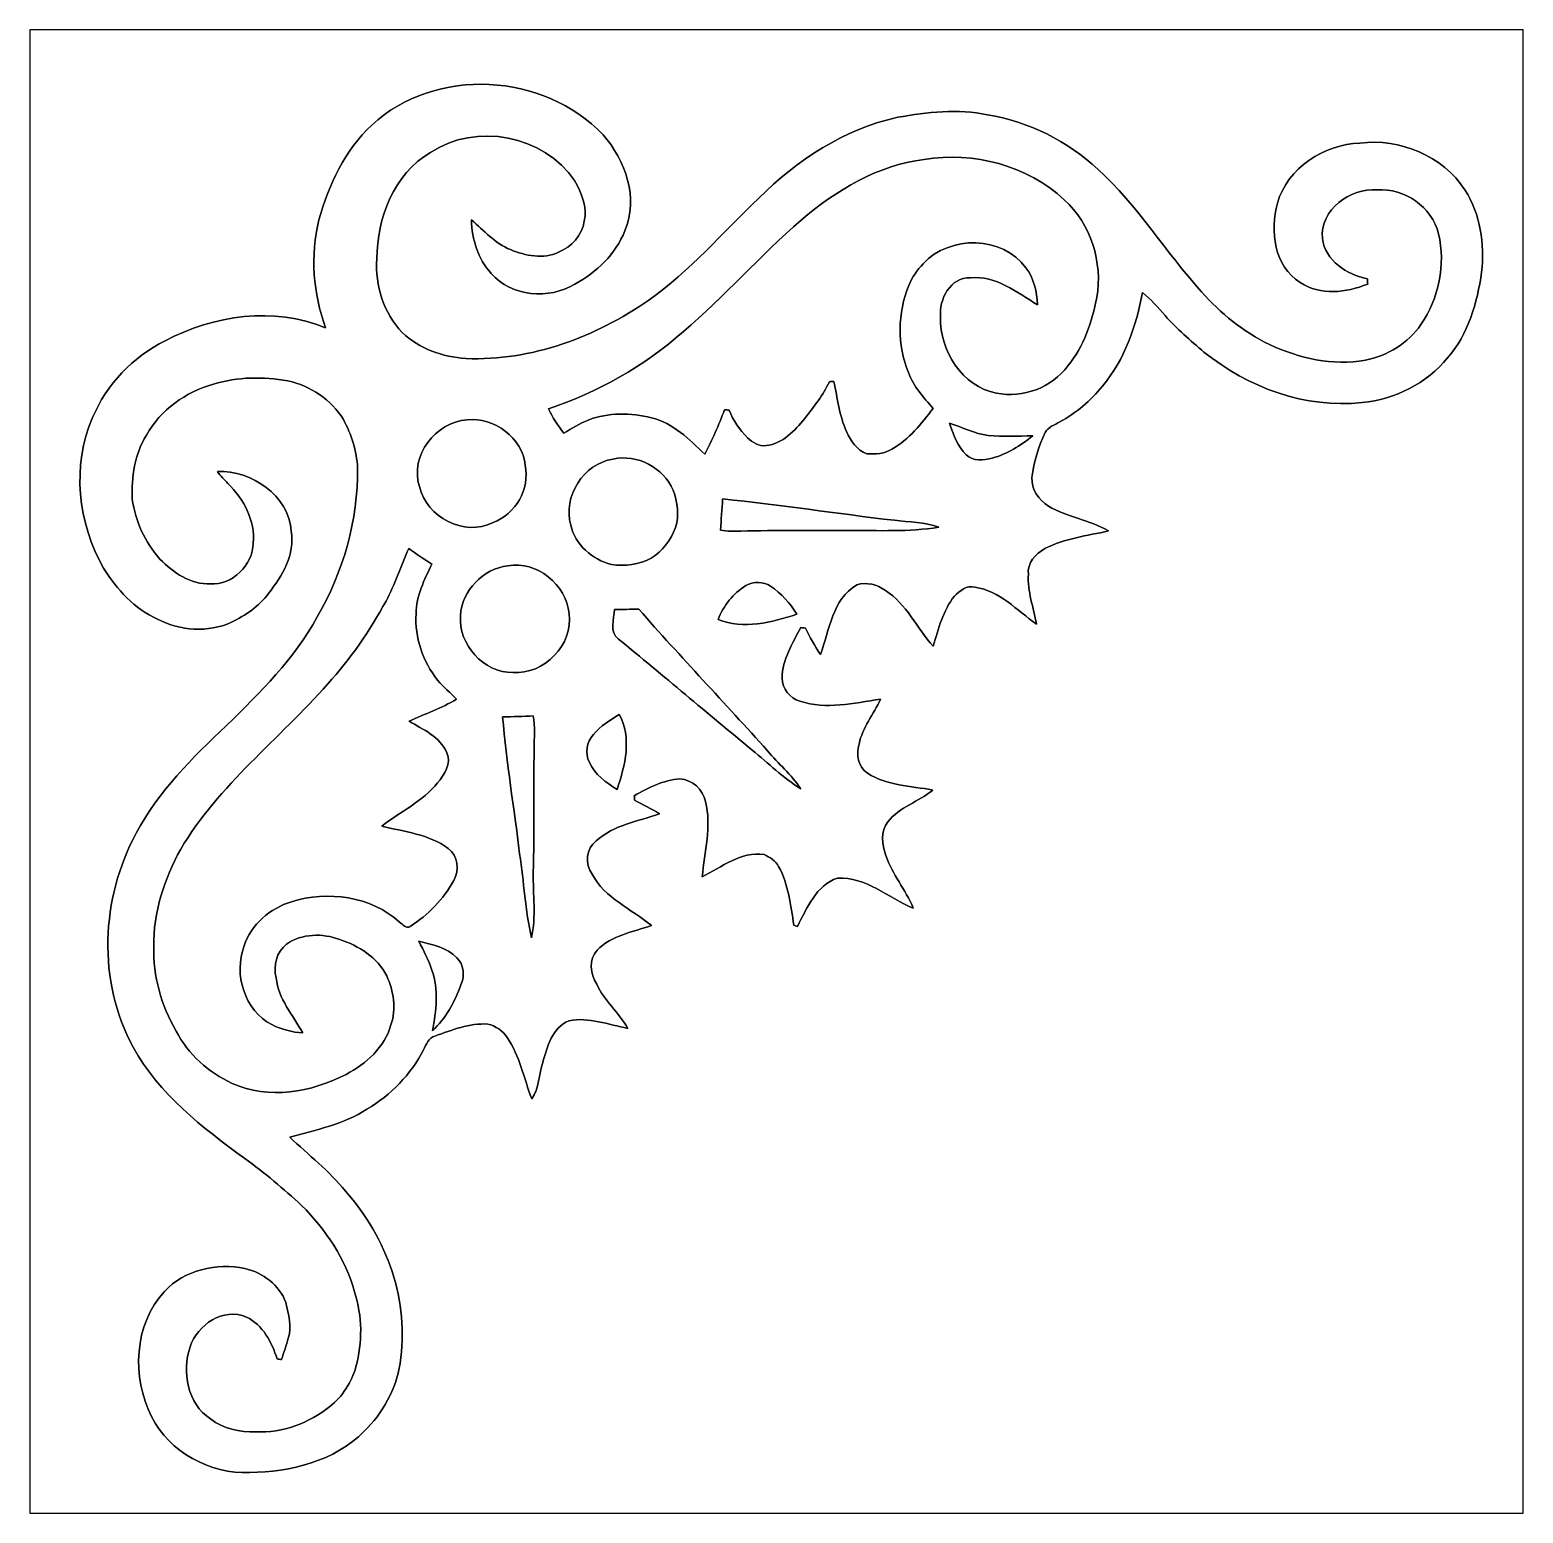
# Model space of a CAD drawing. Header units: centimetres. Extents: x -16.8 to 16.8, y -16.7 to 16.7.
import ezdxf

# ---------------------------------------------------------------- set-up
doc = ezdxf.new("R2010")
doc.units = ezdxf.units.CM
doc.header["$MEASUREMENT"] = 0
doc.layers.add('Layer 1', color=7, linetype='Continuous')

msp = doc.modelspace()

# ---------------------------------------------------------------- linework, layer by layer
at = {"layer": 'Layer 1', "color": 7}
for points, knots in [([(-16.77458, 16.66875), (-16.77458, 16.66875), (16.77458, 16.66875), (16.77458, 16.66875), (16.77458, 16.66875), (16.77458, 16.66875), (16.77458, -16.66875), (16.77458, -16.66875), (16.77458, -16.66875), (16.77458, -16.66875), (-16.77458, -16.66875), (-16.77458, -16.66875), (-16.77458, -16.66875), (-16.77458, -16.66875), (-16.77458, 16.66875), (-16.77458, 16.66875), (-16.77458, 16.66875), (-16.77458, 16.66875), (-16.77458, 16.66875), (-16.77458, 16.66875)], [0, 0, 0, 0, 0.16666667, 0.16666667, 0.16666667, 0.16666667, 0.33333333, 0.33333333, 0.33333333, 0.33333333, 0.5, 0.5, 0.5, 0.5, 0.66666667, 0.66666667, 0.66666667, 0.66666667, 1, 1, 1, 1]), ([(-9.09461, 14.52774), (-9.69892, 13.96047), (-10.06263, 13.18542), (-10.2803, 12.39661), (-10.2803, 12.39661), (-10.48173, 11.59722), (-10.40836, 10.74067), (-10.13072, 9.96844), (-10.13072, 9.96844), (-11.29206, 10.46057), (-12.64497, 10.25243), (-13.73823, 9.68057), (-13.73823, 9.68057), (-14.45754, 9.31545), (-15.05867, 8.70514), (-15.36418, 7.95443), (-15.36418, 7.95443), (-15.8429, 6.87211), (-15.69226, 5.58165), (-15.11723, 4.56741), (-15.11723, 4.56741), (-14.82055, 4.09328), (-14.42332, 3.65442), (-13.90403, 3.4223), (-13.90403, 3.4223), (-13.39391, 3.16442), (-12.77303, 3.11397), (-12.24527, 3.3528), (-12.24527, 3.3528), (-11.92848, 3.51014), (-11.62262, 3.7144), (-11.41236, 4.00403), (-11.41236, 4.00403), (-11.10227, 4.39561), (-10.8144, 4.87821), (-10.90083, 5.39962), (-10.90083, 5.39962), (-10.95446, 6.2036), (-11.79442, 6.7751), (-12.56136, 6.73982), (-12.56136, 6.73982), (-12.48904, 6.64669), (-12.41178, 6.55814), (-12.32747, 6.47559), (-12.32747, 6.47559), (-11.97116, 6.13022), (-11.71081, 5.63915), (-11.7542, 5.13151), (-11.7542, 5.13151), (-11.77043, 4.63832), (-12.21705, 4.18994), (-12.71799, 4.21464), (-12.71799, 4.21464), (-13.16778, 4.19982), (-13.55019, 4.47075), (-13.85111, 4.77555), (-13.85111, 4.77555), (-14.18872, 5.14738), (-14.40674, 5.62504), (-14.47271, 6.12246), (-14.47271, 6.12246), (-14.48999, 6.61494), (-14.42156, 7.13422), (-14.15733, 7.56003), (-14.15733, 7.56003), (-13.84018, 8.12729), (-13.27221, 8.53334), (-12.65061, 8.70373), (-12.65061, 8.70373), (-12.11227, 8.87836), (-11.52984, 8.87201), (-10.97668, 8.78134), (-10.97668, 8.78134), (-10.47186, 8.66493), (-9.99808, 8.35942), (-9.73067, 7.90892), (-9.73067, 7.90892), (-9.54476, 7.57626), (-9.43539, 7.20231), (-9.41176, 6.82166), (-9.41176, 6.82166), (-9.40223, 5.65044), (-9.72855, 4.48416), (-10.3191, 3.47416), (-10.3191, 3.47416), (-10.82569, 2.53118), (-11.60357, 1.778), (-12.35639, 1.03188), (-12.35639, 1.03188), (-13.12721, 0.31538), (-13.88075, -0.4512), (-14.38416, -1.38536), (-14.38416, -1.38536), (-15.18003, -2.84939), (-15.26328, -4.72052), (-14.45225, -6.19513), (-14.45225, -6.19513), (-13.87793, -7.25311), (-12.89579, -7.99924), (-11.94611, -8.69985), (-11.94611, -8.69985), (-11.49456, -9.01771), (-11.07793, -9.38177), (-10.66871, -9.75148), (-10.66871, -9.75148), (-10.13213, -10.29794), (-9.67811, -10.94952), (-9.47984, -11.69811), (-9.47984, -11.69811), (-9.30487, -12.24104), (-9.29922, -12.83123), (-9.44739, -13.38121), (-9.44739, -13.38121), (-9.55252, -13.72517), (-9.74549, -14.05149), (-10.03512, -14.27127), (-10.03512, -14.27127), (-10.49867, -14.64522), (-11.09521, -14.87135), (-11.69529, -14.84171), (-11.69529, -14.84171), (-12.0523, -14.84524), (-12.4333, -14.78351), (-12.71693, -14.55102), (-12.71693, -14.55102), (-13.23658, -14.21518), (-13.35793, -13.4874), (-13.17625, -12.93107), (-13.17625, -12.93107), (-13.01044, -12.43083), (-12.42589, -12.04101), (-11.90766, -12.26256), (-11.90766, -12.26256), (-11.53901, -12.43365), (-11.34075, -12.83229), (-11.22045, -13.20341), (-11.22045, -13.20341), (-11.19576, -13.20659), (-11.14707, -13.21294), (-11.12238, -13.21611), (-11.12238, -13.21611), (-11.06593, -13.05842), (-11.00914, -12.90002), (-10.96821, -12.73845), (-10.96821, -12.73845), (-10.87861, -12.47457), (-10.96398, -12.19729), (-11.02289, -11.938), (-11.02289, -11.938), (-11.16577, -11.54007), (-11.53936, -11.26419), (-11.94188, -11.1693), (-11.94188, -11.1693), (-12.579, -11.04371), (-13.29725, -11.19576), (-13.74916, -11.68612), (-13.74916, -11.68612), (-14.44131, -12.43118), (-14.48611, -13.61687), (-14.04303, -14.4974), (-14.04303, -14.4974), (-13.63451, -15.30209), (-12.72928, -15.79245), (-11.83569, -15.75611), (-11.83569, -15.75611), (-10.91988, -15.74024), (-9.92717, -15.50458), (-9.26606, -14.82866), (-9.26606, -14.82866), (-8.84343, -14.42226), (-8.54886, -13.88533), (-8.45855, -13.30466), (-8.45855, -13.30466), (-8.23807, -11.91366), (-8.74959, -10.47115), (-9.68234, -9.43539), (-9.68234, -9.43539), (-10.04641, -8.97467), (-10.51666, -8.62118), (-10.93541, -8.21478), (-10.93541, -8.21478), (-10.34062, -8.0585), (-9.72714, -7.9248), (-9.20115, -7.59107), (-9.20115, -7.59107), (-8.66916, -7.26828), (-8.20984, -6.81284), (-7.9308, -6.25263), (-7.9308, -6.25263), (-7.86836, -6.13551), (-7.81473, -5.98805), (-7.67362, -5.94713), (-7.67362, -5.94713), (-7.28909, -5.81272), (-6.90033, -5.64691), (-6.4837, -5.67866), (-6.4837, -5.67866), (-6.3052, -5.71429), (-6.15209, -5.83071), (-6.05014, -5.97958), (-6.05014, -5.97958), (-5.76933, -6.39516), (-5.67408, -6.89539), (-5.49945, -7.35789), (-5.49945, -7.35789), (-5.32236, -7.12188), (-5.34423, -6.8072), (-5.25074, -6.53732), (-5.25074, -6.53732), (-5.14703, -6.19196), (-5.04155, -5.74887), (-4.66266, -5.60352), (-4.66266, -5.60352), (-4.21569, -5.50968), (-3.77825, -5.69313), (-3.34363, -5.77286), (-3.34363, -5.77286), (-3.53448, -5.41408), (-3.87279, -5.15655), (-4.03895, -4.78049), (-4.03895, -4.78049), (-4.17795, -4.55224), (-4.22945, -4.2224), (-4.02696, -4.01496), (-4.02696, -4.01496), (-3.70911, -3.67489), (-3.22651, -3.61562), (-2.81093, -3.45969), (-2.81093, -3.45969), (-3.26073, -3.08363), (-3.85727, -2.85362), (-4.14055, -2.30752), (-4.14055, -2.30752), (-4.30742, -2.08315), (-4.27955, -1.73002), (-4.04954, -1.55963), (-4.04954, -1.55963), (-3.65689, -1.19909), (-3.11291, -1.12607), (-2.62996, -0.95179), (-2.62996, -0.95179), (-2.80741, -0.83397), (-3.00284, -0.74613), (-3.19052, -0.64699), (-3.19052, -0.64699), (-3.19158, -0.62124), (-3.1937, -0.56938), (-3.19476, -0.54363), (-3.19476, -0.54363), (-2.87584, -0.36618), (-2.54035, -0.19191), (-2.16888, -0.16722), (-2.16888, -0.16722), (-1.88807, -0.17956), (-1.65276, -0.40781), (-1.5935, -0.67663), (-1.5935, -0.67663), (-1.45909, -1.23437), (-1.61219, -1.80763), (-1.67005, -2.36643), (-1.67005, -2.36643), (-1.22484, -2.15441), (-0.80574, -1.7847), (-0.27834, -1.86478), (-0.27834, -1.86478), (-0.15205, -1.92511), (-0.0194, -2.00766), (0.04692, -2.13713), (0.04692, -2.13713), (0.2734, -2.53753), (0.31679, -3.00884), (0.39194, -3.4544), (0.39194, -3.4544), (0.41099, -3.46075), (0.44944, -3.4738), (0.46849, -3.48015), (0.46849, -3.48015), (0.68474, -3.07481), (0.89218, -2.54988), (1.37089, -2.39713), (1.37089, -2.39713), (2.01119, -2.36008), (2.50966, -2.83986), (3.06987, -3.06881), (3.06987, -3.06881), (2.90689, -2.65395), (2.59151, -2.31387), (2.45921, -1.88454), (2.45921, -1.88454), (2.37067, -1.64712), (2.32939, -1.33844), (2.50331, -1.12889), (2.50331, -1.12889), (2.76719, -0.79939), (3.19158, -0.67769), (3.51084, -0.41663), (3.51084, -0.41663), (3.01625, -0.32526), (2.47756, -0.32032), (2.04188, -0.03669), (2.04188, -0.03669), (1.8355, 0.10372), (1.7847, 0.39053), (1.85561, 0.61666), (1.85561, 0.61666), (1.92758, 0.98954), (2.18369, 1.28411), (2.33362, 1.62419), (2.33362, 1.62419), (1.73708, 1.53917), (1.11442, 1.3843), (0.52176, 1.58044), (0.52176, 1.58044), (0.29986, 1.65418), (0.127, 1.86161), (0.12453, 2.09868), (0.12453, 2.09868), (0.12665, 2.51601), (0.36019, 2.87514), (0.54328, 3.23427), (0.54328, 3.23427), (0.56974, 3.2318), (0.62265, 3.22651), (0.64911, 3.22404), (0.64911, 3.22404), (0.75283, 3.02225), (0.85796, 2.82011), (0.98637, 2.63278), (0.98637, 2.63278), (1.19592, 3.17641), (1.24601, 3.86821), (1.80375, 4.19382), (1.80375, 4.19382), (2.02001, 4.26473), (2.26766, 4.20441), (2.44757, 4.06859), (2.44757, 4.06859), (2.92629, 3.76661), (3.14678, 3.21804), (3.52319, 2.81587), (3.52319, 2.81587), (3.63608, 3.20675), (3.74227, 3.61491), (3.99591, 3.94194), (3.99591, 3.94194), (4.12221, 4.05236), (4.26826, 4.20017), (4.4577, 4.14091), (4.4577, 4.14091), (5.01685, 4.06259), (5.39997, 3.61703), (5.84341, 3.31435), (5.84341, 3.31435), (5.77532, 3.68476), (5.63527, 4.0453), (5.65856, 4.42842), (5.65856, 4.42842), (5.62539, 4.68524), (5.82577, 4.89021), (6.02968, 5.00944), (6.02968, 5.00944), (6.47382, 5.23981), (6.97759, 5.29555), (7.45878, 5.40738), (7.45878, 5.40738), (7.03792, 5.6582), (6.52674, 5.709), (6.1087, 5.96653), (6.1087, 5.96653), (5.89315, 6.10729), (5.71994, 6.33977), (5.73934, 6.60929), (5.73934, 6.60929), (5.78626, 6.95748), (5.87622, 7.30285), (6.03709, 7.61647), (6.03709, 7.61647), (6.10094, 7.74382), (6.25157, 7.78581), (6.36235, 7.85954), (6.36235, 7.85954), (6.737, 8.05251), (7.05732, 8.33402), (7.32049, 8.66069), (7.32049, 8.66069), (7.82637, 9.25442), (8.07967, 10.01289), (8.22501, 10.76784), (8.22501, 10.76784), (8.41234, 10.61367), (8.56968, 10.42776), (8.73019, 10.24678), (8.73019, 10.24678), (8.99477, 9.94657), (9.29993, 9.68622), (9.60367, 9.42728), (9.60367, 9.42728), (10.59321, 8.63212), (11.8812, 8.14917), (13.16037, 8.29345), (13.16037, 8.29345), (13.8938, 8.36895), (14.61311, 8.7182), (15.07807, 9.29816), (15.07807, 9.29816), (15.54162, 9.83051), (15.74377, 10.5343), (15.84254, 11.21974), (15.84254, 11.21974), (15.90816, 11.85227), (15.8182, 12.52714), (15.46754, 13.06971), (15.46754, 13.06971), (14.9733, 13.843), (14.00457, 14.23282), (13.10605, 14.12381), (13.10605, 14.12381), (12.29783, 14.09241), (11.48503, 13.57136), (11.25291, 12.77408), (11.25291, 12.77408), (11.09204, 12.15778), (11.17212, 11.35168), (11.7662, 10.98938), (11.7662, 10.98938), (12.22022, 10.68846), (12.80019, 10.75902), (13.28173, 10.95481), (13.28173, 10.95481), (13.27961, 10.99397), (13.27785, 11.03313), (13.27644, 11.07228), (13.27644, 11.07228), (12.81853, 11.17283), (12.32852, 11.47374), (12.26397, 11.97963), (12.26397, 11.97963), (12.21458, 12.62874), (12.88627, 13.12227), (13.4941, 13.07183), (13.4941, 13.07183), (14.11605, 13.12016), (14.71648, 12.68695), (14.87629, 12.08722), (14.87629, 12.08722), (15.03609, 11.39225), (14.88158, 10.62955), (14.47624, 10.04358), (14.47624, 10.04358), (14.18907, 9.62519), (13.72764, 9.33909), (13.23058, 9.24772), (13.23058, 9.24772), (12.49751, 9.10766), (11.7415, 9.28864), (11.07405, 9.59485), (11.07405, 9.59485), (10.49232, 9.88272), (9.97514, 10.29511), (9.54934, 10.78406), (9.54934, 10.78406), (8.73866, 11.67236), (8.11706, 12.72399), (7.22066, 13.53538), (7.22066, 13.53538), (6.53979, 14.17779), (5.66102, 14.60006), (4.74063, 14.76022), (4.74063, 14.76022), (4.07494, 14.90698), (3.38596, 14.81667), (2.72239, 14.70307), (2.72239, 14.70307), (1.51906, 14.44731), (0.46955, 13.73646), (-0.40005, 12.88838), (-0.40005, 12.88838), (-1.20474, 12.10592), (-1.94839, 11.24867), (-2.86808, 10.59498), (-2.86808, 10.59498), (-4.06753, 9.76912), (-5.50721, 9.21914), (-6.97865, 9.28194), (-6.97865, 9.28194), (-7.49935, 9.31827), (-8.02852, 9.49572), (-8.40775, 9.86649), (-8.40775, 9.86649), (-8.82579, 10.30146), (-9.02264, 10.92094), (-8.97819, 11.5189), (-8.97819, 11.5189), (-8.97502, 12.43718), (-8.59896, 13.42743), (-7.77558, 13.91109), (-7.77558, 13.91109), (-6.75781, 14.59406), (-5.21794, 14.30514), (-4.53496, 13.28173), (-4.53496, 13.28173), (-4.38115, 13.00797), (-4.24109, 12.68765), (-4.32294, 12.36839), (-4.32294, 12.36839), (-4.36245, 12.04913), (-4.60446, 11.78631), (-4.89656, 11.67306), (-4.89656, 11.67306), (-5.23734, 11.50761), (-5.64303, 11.59157), (-5.97994, 11.72951), (-5.97994, 11.72951), (-6.32883, 11.87132), (-6.5726, 12.16025), (-6.85341, 12.3952), (-6.85341, 12.3952), (-6.84601, 11.96199), (-6.70807, 11.51643), (-6.40715, 11.19646), (-6.40715, 11.19646), (-5.95665, 10.67259), (-5.10716, 10.59921), (-4.53425, 10.95446), (-4.53425, 10.95446), (-4.04072, 11.21622), (-3.61209, 11.6265), (-3.40713, 12.15461), (-3.40713, 12.15461), (-3.09033, 12.88838), (-3.39196, 13.73822), (-3.89678, 14.30655), (-3.89678, 14.30655), (-5.213, 15.71554), (-7.67151, 15.84854), (-9.09461, 14.52774)], [0, 0, 0, 0, 0.00740741, 0.00740741, 0.00740741, 0.00740741, 0.01481481, 0.01481481, 0.01481481, 0.01481481, 0.02222222, 0.02222222, 0.02222222, 0.02222222, 0.02962963, 0.02962963, 0.02962963, 0.02962963, 0.03703704, 0.03703704, 0.03703704, 0.03703704, 0.04444444, 0.04444444, 0.04444444, 0.04444444, 0.05185185, 0.05185185, 0.05185185, 0.05185185, 0.05925926, 0.05925926, 0.05925926, 0.05925926, 0.06666667, 0.06666667, 0.06666667, 0.06666667, 0.07407407, 0.07407407, 0.07407407, 0.07407407, 0.08148148, 0.08148148, 0.08148148, 0.08148148, 0.08888889, 0.08888889, 0.08888889, 0.08888889, 0.0962963, 0.0962963, 0.0962963, 0.0962963, 0.1037037, 0.1037037, 0.1037037, 0.1037037, 0.11111111, 0.11111111, 0.11111111, 0.11111111, 0.11851852, 0.11851852, 0.11851852, 0.11851852, 0.12592593, 0.12592593, 0.12592593, 0.12592593, 0.13333333, 0.13333333, 0.13333333, 0.13333333, 0.14074074, 0.14074074, 0.14074074, 0.14074074, 0.14814815, 0.14814815, 0.14814815, 0.14814815, 0.15555556, 0.15555556, 0.15555556, 0.15555556, 0.16296296, 0.16296296, 0.16296296, 0.16296296, 0.17037037, 0.17037037, 0.17037037, 0.17037037, 0.17777778, 0.17777778, 0.17777778, 0.17777778, 0.18518519, 0.18518519, 0.18518519, 0.18518519, 0.19259259, 0.19259259, 0.19259259, 0.19259259, 0.2, 0.2, 0.2, 0.2, 0.20740741, 0.20740741, 0.20740741, 0.20740741, 0.21481481, 0.21481481, 0.21481481, 0.21481481, 0.22222222, 0.22222222, 0.22222222, 0.22222222, 0.22962963, 0.22962963, 0.22962963, 0.22962963, 0.23703704, 0.23703704, 0.23703704, 0.23703704, 0.24444444, 0.24444444, 0.24444444, 0.24444444, 0.25185185, 0.25185185, 0.25185185, 0.25185185, 0.25925926, 0.25925926, 0.25925926, 0.25925926, 0.26666667, 0.26666667, 0.26666667, 0.26666667, 0.27407407, 0.27407407, 0.27407407, 0.27407407, 0.28148148, 0.28148148, 0.28148148, 0.28148148, 0.28888889, 0.28888889, 0.28888889, 0.28888889, 0.2962963, 0.2962963, 0.2962963, 0.2962963, 0.3037037, 0.3037037, 0.3037037, 0.3037037, 0.31111111, 0.31111111, 0.31111111, 0.31111111, 0.31851852, 0.31851852, 0.31851852, 0.31851852, 0.32592593, 0.32592593, 0.32592593, 0.32592593, 0.33333333, 0.33333333, 0.33333333, 0.33333333, 0.34074074, 0.34074074, 0.34074074, 0.34074074, 0.34814815, 0.34814815, 0.34814815, 0.34814815, 0.35555556, 0.35555556, 0.35555556, 0.35555556, 0.36296296, 0.36296296, 0.36296296, 0.36296296, 0.37037037, 0.37037037, 0.37037037, 0.37037037, 0.37777778, 0.37777778, 0.37777778, 0.37777778, 0.38518519, 0.38518519, 0.38518519, 0.38518519, 0.39259259, 0.39259259, 0.39259259, 0.39259259, 0.4, 0.4, 0.4, 0.4, 0.40740741, 0.40740741, 0.40740741, 0.40740741, 0.41481481, 0.41481481, 0.41481481, 0.41481481, 0.42222222, 0.42222222, 0.42222222, 0.42222222, 0.42962963, 0.42962963, 0.42962963, 0.42962963, 0.43703704, 0.43703704, 0.43703704, 0.43703704, 0.44444444, 0.44444444, 0.44444444, 0.44444444, 0.45185185, 0.45185185, 0.45185185, 0.45185185, 0.45925926, 0.45925926, 0.45925926, 0.45925926, 0.46666667, 0.46666667, 0.46666667, 0.46666667, 0.47407407, 0.47407407, 0.47407407, 0.47407407, 0.48148148, 0.48148148, 0.48148148, 0.48148148, 0.48888889, 0.48888889, 0.48888889, 0.48888889, 0.4962963, 0.4962963, 0.4962963, 0.4962963, 0.5037037, 0.5037037, 0.5037037, 0.5037037, 0.51111111, 0.51111111, 0.51111111, 0.51111111, 0.51851852, 0.51851852, 0.51851852, 0.51851852, 0.52592593, 0.52592593, 0.52592593, 0.52592593, 0.53333333, 0.53333333, 0.53333333, 0.53333333, 0.54074074, 0.54074074, 0.54074074, 0.54074074, 0.54814815, 0.54814815, 0.54814815, 0.54814815, 0.55555556, 0.55555556, 0.55555556, 0.55555556, 0.56296296, 0.56296296, 0.56296296, 0.56296296, 0.57037037, 0.57037037, 0.57037037, 0.57037037, 0.57777778, 0.57777778, 0.57777778, 0.57777778, 0.58518519, 0.58518519, 0.58518519, 0.58518519, 0.59259259, 0.59259259, 0.59259259, 0.59259259, 0.6, 0.6, 0.6, 0.6, 0.60740741, 0.60740741, 0.60740741, 0.60740741, 0.61481481, 0.61481481, 0.61481481, 0.61481481, 0.62222222, 0.62222222, 0.62222222, 0.62222222, 0.62962963, 0.62962963, 0.62962963, 0.62962963, 0.63703704, 0.63703704, 0.63703704, 0.63703704, 0.64444444, 0.64444444, 0.64444444, 0.64444444, 0.65185185, 0.65185185, 0.65185185, 0.65185185, 0.65925926, 0.65925926, 0.65925926, 0.65925926, 0.66666667, 0.66666667, 0.66666667, 0.66666667, 0.67407407, 0.67407407, 0.67407407, 0.67407407, 0.68148148, 0.68148148, 0.68148148, 0.68148148, 0.68888889, 0.68888889, 0.68888889, 0.68888889, 0.6962963, 0.6962963, 0.6962963, 0.6962963, 0.7037037, 0.7037037, 0.7037037, 0.7037037, 0.71111111, 0.71111111, 0.71111111, 0.71111111, 0.71851852, 0.71851852, 0.71851852, 0.71851852, 0.72592593, 0.72592593, 0.72592593, 0.72592593, 0.73333333, 0.73333333, 0.73333333, 0.73333333, 0.74074074, 0.74074074, 0.74074074, 0.74074074, 0.74814815, 0.74814815, 0.74814815, 0.74814815, 0.75555556, 0.75555556, 0.75555556, 0.75555556, 0.76296296, 0.76296296, 0.76296296, 0.76296296, 0.77037037, 0.77037037, 0.77037037, 0.77037037, 0.77777778, 0.77777778, 0.77777778, 0.77777778, 0.78518519, 0.78518519, 0.78518519, 0.78518519, 0.79259259, 0.79259259, 0.79259259, 0.79259259, 0.8, 0.8, 0.8, 0.8, 0.80740741, 0.80740741, 0.80740741, 0.80740741, 0.81481481, 0.81481481, 0.81481481, 0.81481481, 0.82222222, 0.82222222, 0.82222222, 0.82222222, 0.82962963, 0.82962963, 0.82962963, 0.82962963, 0.83703704, 0.83703704, 0.83703704, 0.83703704, 0.84444444, 0.84444444, 0.84444444, 0.84444444, 0.85185185, 0.85185185, 0.85185185, 0.85185185, 0.85925926, 0.85925926, 0.85925926, 0.85925926, 0.86666667, 0.86666667, 0.86666667, 0.86666667, 0.87407407, 0.87407407, 0.87407407, 0.87407407, 0.88148148, 0.88148148, 0.88148148, 0.88148148, 0.88888889, 0.88888889, 0.88888889, 0.88888889, 0.8962963, 0.8962963, 0.8962963, 0.8962963, 0.9037037, 0.9037037, 0.9037037, 0.9037037, 0.91111111, 0.91111111, 0.91111111, 0.91111111, 0.91851852, 0.91851852, 0.91851852, 0.91851852, 0.92592593, 0.92592593, 0.92592593, 0.92592593, 0.93333333, 0.93333333, 0.93333333, 0.93333333, 0.94074074, 0.94074074, 0.94074074, 0.94074074, 0.94814815, 0.94814815, 0.94814815, 0.94814815, 0.95555556, 0.95555556, 0.95555556, 0.95555556, 0.96296296, 0.96296296, 0.96296296, 0.96296296, 0.97037037, 0.97037037, 0.97037037, 0.97037037, 0.97777778, 0.97777778, 0.97777778, 0.97777778, 0.98518519, 0.98518519, 0.98518519, 0.98518519, 1, 1, 1, 1]), ([(3.31435, 13.75622), (4.4263, 13.93684), (5.63386, 13.62428), (6.46606, 12.85099), (6.46606, 12.85099), (7.06508, 12.30595), (7.32861, 11.44799), (7.19949, 10.65565), (7.19949, 10.65565), (7.0866, 10.10955), (6.90633, 9.55393), (6.54509, 9.11825), (6.54509, 9.11825), (6.18596, 8.62401), (5.53755, 8.38517), (4.94065, 8.50265), (4.94065, 8.50265), (4.17019, 8.65187), (3.66854, 9.45868), (3.68547, 10.21292), (3.68547, 10.21292), (3.64702, 10.6105), (3.90596, 11.11673), (4.35575, 11.09839), (4.35575, 11.09839), (4.93113, 11.14848), (5.40173, 10.77136), (5.86352, 10.49091), (5.86352, 10.49091), (5.85152, 10.7823), (5.78344, 11.08287), (5.60317, 11.31782), (5.60317, 11.31782), (5.08529, 12.04877), (3.8862, 12.05865), (3.29777, 11.41307), (3.29777, 11.41307), (3.16054, 11.2716), (3.04729, 11.10827), (2.97215, 10.92588), (2.97215, 10.92588), (2.71851, 10.3064), (2.70969, 9.58603), (2.9651, 8.96514), (2.9651, 8.96514), (3.08046, 8.6554), (3.30271, 8.40317), (3.52072, 8.16081), (3.52072, 8.16081), (3.25226, 7.82144), (2.98132, 7.46054), (2.59362, 7.24782), (2.59362, 7.24782), (2.42888, 7.13705), (2.21932, 7.13317), (2.02918, 7.1434), (2.02918, 7.1434), (1.80269, 7.21995), (1.67005, 7.4355), (1.57057, 7.63905), (1.57057, 7.63905), (1.41323, 7.99677), (1.37125, 8.38906), (1.28658, 8.76688), (1.28658, 8.76688), (1.26294, 8.76512), (1.21497, 8.76194), (1.19098, 8.76053), (1.19098, 8.76053), (1.04563, 8.46102), (0.8382, 8.19714), (0.63641, 7.93432), (0.63641, 7.93432), (0.41346, 7.65704), (0.13829, 7.3727), (-0.23319, 7.32367), (-0.23319, 7.32367), (-0.39053, 7.30673), (-0.5394, 7.39387), (-0.64911, 7.49935), (-0.64911, 7.49935), (-0.82762, 7.67609), (-0.97226, 7.88811), (-1.06327, 8.12271), (-1.06327, 8.12271), (-1.0989, 8.12482), (-1.13418, 8.12659), (-1.16911, 8.12871), (-1.16911, 8.12871), (-1.29328, 7.78545), (-1.4478, 7.45455), (-1.61255, 7.12964), (-1.61255, 7.12964), (-1.9558, 7.47183), (-2.32586, 7.82567), (-2.80846, 7.95055), (-2.80846, 7.95055), (-3.27272, 8.05815), (-3.77896, 8.07508), (-4.2291, 7.8994), (-4.2291, 7.8994), (-4.42454, 7.82355), (-4.60058, 7.70784), (-4.78084, 7.60307), (-4.78084, 7.60307), (-4.9022, 7.77981), (-5.03273, 7.95267), (-5.12022, 8.14952), (-5.12022, 8.14952), (-4.01073, 8.52558), (-2.96863, 9.10802), (-2.09303, 9.88942), (-2.09303, 9.88942), (-1.16628, 10.67647), (-0.36336, 11.59545), (0.55386, 12.39308), (0.55386, 12.39308), (1.34161, 13.06089), (2.27154, 13.62745), (3.31435, 13.75622)], [0, 0, 0, 0, 0.03225806, 0.03225806, 0.03225806, 0.03225806, 0.06451613, 0.06451613, 0.06451613, 0.06451613, 0.09677419, 0.09677419, 0.09677419, 0.09677419, 0.12903226, 0.12903226, 0.12903226, 0.12903226, 0.16129032, 0.16129032, 0.16129032, 0.16129032, 0.19354839, 0.19354839, 0.19354839, 0.19354839, 0.22580645, 0.22580645, 0.22580645, 0.22580645, 0.25806452, 0.25806452, 0.25806452, 0.25806452, 0.29032258, 0.29032258, 0.29032258, 0.29032258, 0.32258065, 0.32258065, 0.32258065, 0.32258065, 0.35483871, 0.35483871, 0.35483871, 0.35483871, 0.38709677, 0.38709677, 0.38709677, 0.38709677, 0.41935484, 0.41935484, 0.41935484, 0.41935484, 0.4516129, 0.4516129, 0.4516129, 0.4516129, 0.48387097, 0.48387097, 0.48387097, 0.48387097, 0.51612903, 0.51612903, 0.51612903, 0.51612903, 0.5483871, 0.5483871, 0.5483871, 0.5483871, 0.58064516, 0.58064516, 0.58064516, 0.58064516, 0.61290323, 0.61290323, 0.61290323, 0.61290323, 0.64516129, 0.64516129, 0.64516129, 0.64516129, 0.67741935, 0.67741935, 0.67741935, 0.67741935, 0.70967742, 0.70967742, 0.70967742, 0.70967742, 0.74193548, 0.74193548, 0.74193548, 0.74193548, 0.77419355, 0.77419355, 0.77419355, 0.77419355, 0.80645161, 0.80645161, 0.80645161, 0.80645161, 0.83870968, 0.83870968, 0.83870968, 0.83870968, 0.87096774, 0.87096774, 0.87096774, 0.87096774, 0.90322581, 0.90322581, 0.90322581, 0.90322581, 0.93548387, 0.93548387, 0.93548387, 0.93548387, 1, 1, 1, 1]), ([(-6.95184, 7.90399), (-6.34506, 7.97242), (-5.70936, 7.50006), (-5.64339, 6.88234), (-5.64339, 6.88234), (-5.53896, 6.34753), (-5.86317, 5.78556), (-6.36905, 5.59435), (-6.36905, 5.59435), (-7.01957, 5.27121), (-7.86024, 5.71359), (-8.02323, 6.40327), (-8.02323, 6.40327), (-8.24124, 7.10741), (-7.65951, 7.84542), (-6.95184, 7.90399)], [0, 0, 0, 0, 0.2, 0.2, 0.2, 0.2, 0.4, 0.4, 0.4, 0.4, 0.6, 0.6, 0.6, 0.6, 1, 1, 1, 1]), ([(3.88514, 7.8299), (4.17724, 7.73959), (4.45206, 7.59001), (4.75897, 7.55121), (4.75897, 7.55121), (5.08988, 7.52052), (5.42361, 7.53816), (5.75557, 7.54415), (5.75557, 7.54415), (5.48393, 7.33072), (5.18724, 7.13176), (4.84822, 7.04568), (4.84822, 7.04568), (4.65737, 6.98006), (4.41819, 6.97512), (4.26226, 7.12082), (4.26226, 7.12082), (4.058, 7.30462), (3.97933, 7.58049), (3.88514, 7.8299)], [0, 0, 0, 0, 0.16666667, 0.16666667, 0.16666667, 0.16666667, 0.33333333, 0.33333333, 0.33333333, 0.33333333, 0.5, 0.5, 0.5, 0.5, 0.66666667, 0.66666667, 0.66666667, 0.66666667, 1, 1, 1, 1]), ([(-3.67277, 7.02169), (-3.12808, 7.13952), (-2.53929, 6.83189), (-2.32163, 6.32213), (-2.32163, 6.32213), (-2.21933, 6.05649), (-2.18581, 5.75733), (-2.26766, 5.48111), (-2.26766, 5.48111), (-2.37278, 5.20382), (-2.56117, 4.94806), (-2.81693, 4.79319), (-2.81693, 4.79319), (-3.08786, 4.65102), (-3.40854, 4.60622), (-3.70946, 4.65349), (-3.70946, 4.65349), (-4.13597, 4.76426), (-4.52367, 5.09623), (-4.62209, 5.53614), (-4.62209, 5.53614), (-4.80695, 6.17996), (-4.33634, 6.92362), (-3.67277, 7.02169)], [0, 0, 0, 0, 0.14285714, 0.14285714, 0.14285714, 0.14285714, 0.28571429, 0.28571429, 0.28571429, 0.28571429, 0.42857143, 0.42857143, 0.42857143, 0.42857143, 0.57142857, 0.57142857, 0.57142857, 0.57142857, 0.71428571, 0.71428571, 0.71428571, 0.71428571, 1, 1, 1, 1]), ([(-1.21073, 6.12599), (0.07938, 5.99511), (1.36066, 5.79438), (2.64866, 5.64656), (2.64866, 5.64656), (2.98097, 5.60352), (3.32528, 5.60282), (3.6449, 5.49063), (3.6449, 5.49063), (2.97039, 5.38092), (2.28494, 5.42114), (1.60514, 5.41479), (1.60514, 5.41479), (0.80292, 5.41055), (0.00035, 5.42996), (-0.80186, 5.40067), (-0.80186, 5.40067), (-0.95426, 5.39644), (-1.10737, 5.39397), (-1.25765, 5.4229), (-1.25765, 5.4229), (-1.24178, 5.6575), (-1.22555, 5.89174), (-1.21073, 6.12599)], [0, 0, 0, 0, 0.14285714, 0.14285714, 0.14285714, 0.14285714, 0.28571429, 0.28571429, 0.28571429, 0.28571429, 0.42857143, 0.42857143, 0.42857143, 0.42857143, 0.57142857, 0.57142857, 0.57142857, 0.57142857, 0.71428571, 0.71428571, 0.71428571, 0.71428571, 1, 1, 1, 1]), ([(-8.77217, 3.83046), (-8.57003, 4.20934), (-8.44197, 4.62104), (-8.26241, 5.0098), (-8.26241, 5.0098), (-8.09166, 4.89126), (-7.91986, 4.77344), (-7.74312, 4.66302), (-7.74312, 4.66302), (-7.90822, 4.30883), (-8.09766, 3.94723), (-8.09872, 3.54612), (-8.09872, 3.54612), (-8.12941, 3.01096), (-7.94879, 2.46944), (-7.614, 2.05246), (-7.614, 2.05246), (-7.48312, 1.89971), (-7.32896, 1.76953), (-7.1882, 1.62631), (-7.1882, 1.62631), (-7.52404, 1.4224), (-7.89658, 1.29505), (-8.25253, 1.13348), (-8.25253, 1.13348), (-7.94138, 0.93768), (-7.55897, 0.78634), (-7.40904, 0.42016), (-7.40904, 0.42016), (-7.29192, 0.18133), (-7.46301, -0.07796), (-7.61471, -0.25294), (-7.61471, -0.25294), (-7.95232, -0.67451), (-8.44832, -0.90699), (-8.87024, -1.22661), (-8.87024, -1.22661), (-8.36366, -1.35714), (-7.80521, -1.40406), (-7.37694, -1.73143), (-7.37694, -1.73143), (-7.1501, -1.88489), (-7.12258, -2.22426), (-7.25276, -2.45004), (-7.25276, -2.45004), (-7.47889, -2.87196), (-7.83131, -3.22086), (-8.22889, -3.48262), (-8.22889, -3.48262), (-8.31991, -3.54083), (-8.39646, -3.43253), (-8.46702, -3.38843), (-8.46702, -3.38843), (-9.10943, -2.79788), (-10.08309, -2.67758), (-10.89836, -2.92594), (-10.89836, -2.92594), (-11.3725, -3.07622), (-11.80783, -3.43535), (-11.95846, -3.92113), (-11.95846, -3.92113), (-12.20188, -4.55154), (-11.95634, -5.37563), (-11.33546, -5.6896), (-11.33546, -5.6896), (-11.12061, -5.79826), (-10.88319, -5.85929), (-10.64331, -5.87657), (-10.64331, -5.87657), (-10.86379, -5.47652), (-11.19188, -5.11281), (-11.24232, -4.64009), (-11.24232, -4.64009), (-11.31076, -4.36598), (-11.23703, -4.05659), (-11.00667, -3.88126), (-11.00667, -3.88126), (-10.66588, -3.63714), (-10.19563, -3.63185), (-9.81322, -3.77719), (-9.81322, -3.77719), (-9.38389, -3.91901), (-8.96585, -4.17548), (-8.75665, -4.59281), (-8.75665, -4.59281), (-8.60531, -4.93466), (-8.53475, -5.33259), (-8.66211, -5.69454), (-8.66211, -5.69454), (-8.8011, -6.19901), (-9.22055, -6.56908), (-9.66964, -6.80649), (-9.66964, -6.80649), (-10.44681, -7.2076), (-11.40848, -7.38187), (-12.2301, -7.00899), (-12.2301, -7.00899), (-12.76068, -6.76769), (-13.21964, -6.35176), (-13.49058, -5.83318), (-13.49058, -5.83318), (-13.82113, -5.25992), (-14.00951, -4.59705), (-13.99011, -3.93347), (-13.99011, -3.93347), (-14.00351, -3.16618), (-13.75798, -2.41194), (-13.3858, -1.74801), (-13.3858, -1.74801), (-12.53772, -0.30304), (-11.17247, 0.72214), (-10.08309, 1.96885), (-10.08309, 1.96885), (-9.56733, 2.52871), (-9.13765, 3.16406), (-8.77217, 3.83046)], [0, 0, 0, 0, 0.03333333, 0.03333333, 0.03333333, 0.03333333, 0.06666667, 0.06666667, 0.06666667, 0.06666667, 0.1, 0.1, 0.1, 0.1, 0.13333333, 0.13333333, 0.13333333, 0.13333333, 0.16666667, 0.16666667, 0.16666667, 0.16666667, 0.2, 0.2, 0.2, 0.2, 0.23333333, 0.23333333, 0.23333333, 0.23333333, 0.26666667, 0.26666667, 0.26666667, 0.26666667, 0.3, 0.3, 0.3, 0.3, 0.33333333, 0.33333333, 0.33333333, 0.33333333, 0.36666667, 0.36666667, 0.36666667, 0.36666667, 0.4, 0.4, 0.4, 0.4, 0.43333333, 0.43333333, 0.43333333, 0.43333333, 0.46666667, 0.46666667, 0.46666667, 0.46666667, 0.5, 0.5, 0.5, 0.5, 0.53333333, 0.53333333, 0.53333333, 0.53333333, 0.56666667, 0.56666667, 0.56666667, 0.56666667, 0.6, 0.6, 0.6, 0.6, 0.63333333, 0.63333333, 0.63333333, 0.63333333, 0.66666667, 0.66666667, 0.66666667, 0.66666667, 0.7, 0.7, 0.7, 0.7, 0.73333333, 0.73333333, 0.73333333, 0.73333333, 0.76666667, 0.76666667, 0.76666667, 0.76666667, 0.8, 0.8, 0.8, 0.8, 0.83333333, 0.83333333, 0.83333333, 0.83333333, 0.86666667, 0.86666667, 0.86666667, 0.86666667, 0.9, 0.9, 0.9, 0.9, 0.93333333, 0.93333333, 0.93333333, 0.93333333, 1, 1, 1, 1]), ([(-6.03603, 4.62386), (-5.38198, 4.74416), (-4.72581, 4.19841), (-4.66019, 3.55071), (-4.66019, 3.55071), (-4.55577, 2.84762), (-5.2264, 2.17417), (-5.92455, 2.22285), (-5.92455, 2.22285), (-6.58036, 2.22038), (-7.15081, 2.85362), (-7.10036, 3.50449), (-7.10036, 3.50449), (-7.0679, 4.06329), (-6.59165, 4.56177), (-6.03603, 4.62386)], [0, 0, 0, 0, 0.2, 0.2, 0.2, 0.2, 0.4, 0.4, 0.4, 0.4, 0.6, 0.6, 0.6, 0.6, 1, 1, 1, 1]), ([(-0.68686, 4.17865), (-0.51823, 4.26791), (-0.29528, 4.28096), (-0.13582, 4.16525), (-0.13582, 4.16525), (0.10654, 4.00403), (0.30586, 3.78319), (0.45896, 3.53624), (0.45896, 3.53624), (-0.10195, 3.3528), (-0.7433, 3.18135), (-1.3141, 3.41454), (-1.3141, 3.41454), (-1.18886, 3.72604), (-0.97614, 4.00368), (-0.68686, 4.17865)], [0, 0, 0, 0, 0.2, 0.2, 0.2, 0.2, 0.4, 0.4, 0.4, 0.4, 0.6, 0.6, 0.6, 0.6, 1, 1, 1, 1]), ([(-3.64031, 3.63961), (-3.45899, 3.64314), (-3.27695, 3.64631), (-3.09527, 3.64843), (-3.09527, 3.64843), (-2.1463, 2.57457), (-1.16134, 1.53282), (-0.20391, 0.46673), (-0.20391, 0.46673), (0.0441, 0.18027), (0.3302, -0.07408), (0.54575, -0.3877), (0.54575, -0.3877), (0.14676, -0.14534), (-0.18274, 0.18803), (-0.54363, 0.48013), (-0.54363, 0.48013), (-1.5494, 1.3081), (-2.54282, 2.15124), (-3.55036, 2.97674), (-3.55036, 2.97674), (-3.76908, 3.12984), (-3.6449, 3.42724), (-3.64031, 3.63961)], [0, 0, 0, 0, 0.14285714, 0.14285714, 0.14285714, 0.14285714, 0.28571429, 0.28571429, 0.28571429, 0.28571429, 0.42857143, 0.42857143, 0.42857143, 0.42857143, 0.57142857, 0.57142857, 0.57142857, 0.57142857, 0.71428571, 0.71428571, 0.71428571, 0.71428571, 1, 1, 1, 1]), ([(-6.1528, 1.23155), (-5.9242, 1.23225), (-5.69489, 1.23296), (-5.46629, 1.24989), (-5.46629, 1.24989), (-5.41726, 1.00683), (-5.44795, 0.75777), (-5.44371, 0.51153), (-5.44371, 0.51153), (-5.46276, -0.41734), (-5.43454, -1.34691), (-5.46594, -2.27542), (-5.46594, -2.27542), (-5.47335, -2.7626), (-5.39291, -3.26072), (-5.50651, -3.7405), (-5.50651, -3.7405), (-5.63915, -3.1182), (-5.67725, -2.48073), (-5.77074, -1.85208), (-5.77074, -1.85208), (-5.89527, -0.82409), (-6.06778, 0.19897), (-6.1528, 1.23155)], [0, 0, 0, 0, 0.14285714, 0.14285714, 0.14285714, 0.14285714, 0.28571429, 0.28571429, 0.28571429, 0.28571429, 0.42857143, 0.42857143, 0.42857143, 0.42857143, 0.57142857, 0.57142857, 0.57142857, 0.57142857, 0.71428571, 0.71428571, 0.71428571, 0.71428571, 1, 1, 1, 1]), ([(-4.11339, 0.8315), (-3.9564, 1.02376), (-3.73733, 1.14829), (-3.53342, 1.28341), (-3.53342, 1.28341), (-3.24591, 0.75847), (-3.39831, 0.1337), (-3.58211, -0.40146), (-3.58211, -0.40146), (-3.82729, -0.24377), (-4.08411, -0.07408), (-4.20299, 0.20602), (-4.20299, 0.20602), (-4.31483, 0.41099), (-4.26226, 0.66393), (-4.11339, 0.8315)], [0, 0, 0, 0, 0.2, 0.2, 0.2, 0.2, 0.4, 0.4, 0.4, 0.4, 0.6, 0.6, 0.6, 0.6, 1, 1, 1, 1]), ([(-8.03663, -3.81529), (-7.73924, -3.89361), (-7.4041, -3.94794), (-7.18538, -4.18641), (-7.18538, -4.18641), (-7.02134, -4.33634), (-6.9977, -4.59705), (-7.08978, -4.79284), (-7.08978, -4.79284), (-7.23124, -5.17349), (-7.42879, -5.55061), (-7.73113, -5.82859), (-7.73113, -5.82859), (-7.64223, -5.38092), (-7.58119, -4.90114), (-7.74453, -4.46299), (-7.74453, -4.46299), (-7.81085, -4.23404), (-7.93397, -4.02802), (-8.03663, -3.81529)], [0, 0, 0, 0, 0.16666667, 0.16666667, 0.16666667, 0.16666667, 0.33333333, 0.33333333, 0.33333333, 0.33333333, 0.5, 0.5, 0.5, 0.5, 0.66666667, 0.66666667, 0.66666667, 0.66666667, 1, 1, 1, 1])]:
    msp.add_open_spline(points, degree=3, knots=knots, dxfattribs=at)
at = {"layer": 'Layer 1', "color": 250}
for points, knots in [([(-9.09461, 14.52774), (-7.67151, 15.84854), (-5.213, 15.71554), (-3.89678, 14.30655), (-3.89678, 14.30655), (-3.39196, 13.73822), (-3.09033, 12.88838), (-3.40713, 12.15461), (-3.40713, 12.15461), (-3.61209, 11.6265), (-4.04072, 11.21622), (-4.53425, 10.95446), (-4.53425, 10.95446), (-5.10716, 10.59921), (-5.95665, 10.67259), (-6.40715, 11.19646), (-6.40715, 11.19646), (-6.70807, 11.51643), (-6.84601, 11.96199), (-6.85341, 12.3952), (-6.85341, 12.3952), (-6.5726, 12.16025), (-6.32883, 11.87132), (-5.97994, 11.72951), (-5.97994, 11.72951), (-5.64303, 11.59157), (-5.23734, 11.50761), (-4.89656, 11.67306), (-4.89656, 11.67306), (-4.60446, 11.78631), (-4.36245, 12.04913), (-4.32294, 12.36839), (-4.32294, 12.36839), (-4.24109, 12.68765), (-4.38115, 13.00797), (-4.53496, 13.28173), (-4.53496, 13.28173), (-5.21794, 14.30514), (-6.75781, 14.59406), (-7.77558, 13.91109), (-7.77558, 13.91109), (-8.59896, 13.42743), (-8.97502, 12.43718), (-8.97819, 11.5189), (-8.97819, 11.5189), (-9.02264, 10.92094), (-8.82579, 10.30146), (-8.40775, 9.86649), (-8.40775, 9.86649), (-8.02852, 9.49572), (-7.49935, 9.31827), (-6.97865, 9.28194), (-6.97865, 9.28194), (-5.50721, 9.21914), (-4.06753, 9.76912), (-2.86808, 10.59498), (-2.86808, 10.59498), (-1.94839, 11.24867), (-1.20474, 12.10592), (-0.40005, 12.88838), (-0.40005, 12.88838), (0.46955, 13.73646), (1.51906, 14.44731), (2.72239, 14.70307), (2.72239, 14.70307), (3.38596, 14.81667), (4.07494, 14.90698), (4.74063, 14.76022), (4.74063, 14.76022), (5.66102, 14.60006), (6.53979, 14.17779), (7.22066, 13.53538), (7.22066, 13.53538), (8.11706, 12.72399), (8.73866, 11.67236), (9.54934, 10.78406), (9.54934, 10.78406), (9.97514, 10.29511), (10.49232, 9.88272), (11.07405, 9.59485), (11.07405, 9.59485), (11.7415, 9.28864), (12.49751, 9.10766), (13.23058, 9.24772), (13.23058, 9.24772), (13.72764, 9.33909), (14.18907, 9.62519), (14.47624, 10.04358), (14.47624, 10.04358), (14.88158, 10.62955), (15.03609, 11.39225), (14.87629, 12.08722), (14.87629, 12.08722), (14.71648, 12.68695), (14.11605, 13.12016), (13.4941, 13.07183), (13.4941, 13.07183), (12.88627, 13.12227), (12.21458, 12.62874), (12.26397, 11.97963), (12.26397, 11.97963), (12.32852, 11.47374), (12.81853, 11.17283), (13.27644, 11.07228), (13.27644, 11.07228), (13.27785, 11.03313), (13.27961, 10.99397), (13.28173, 10.95481), (13.28173, 10.95481), (12.80019, 10.75902), (12.22022, 10.68846), (11.7662, 10.98938), (11.7662, 10.98938), (11.17212, 11.35168), (11.09204, 12.15778), (11.25291, 12.77408), (11.25291, 12.77408), (11.48503, 13.57136), (12.29783, 14.09241), (13.10605, 14.12381), (13.10605, 14.12381), (14.00457, 14.23282), (14.9733, 13.843), (15.46754, 13.06971), (15.46754, 13.06971), (15.8182, 12.52714), (15.90816, 11.85227), (15.84254, 11.21974), (15.84254, 11.21974), (15.74377, 10.5343), (15.54162, 9.83051), (15.07807, 9.29816), (15.07807, 9.29816), (14.61311, 8.7182), (13.8938, 8.36895), (13.16037, 8.29345), (13.16037, 8.29345), (11.8812, 8.14917), (10.59321, 8.63212), (9.60367, 9.42728), (9.60367, 9.42728), (9.29993, 9.68622), (8.99477, 9.94657), (8.73019, 10.24678), (8.73019, 10.24678), (8.56968, 10.42776), (8.41234, 10.61367), (8.22501, 10.76784), (8.22501, 10.76784), (8.07967, 10.01289), (7.82637, 9.25442), (7.32049, 8.66069), (7.32049, 8.66069), (7.05732, 8.33402), (6.737, 8.05251), (6.36235, 7.85954), (6.36235, 7.85954), (6.25157, 7.78581), (6.10094, 7.74382), (6.03709, 7.61647), (6.03709, 7.61647), (5.87622, 7.30285), (5.78626, 6.95748), (5.73934, 6.60929), (5.73934, 6.60929), (5.71994, 6.33977), (5.89315, 6.10729), (6.1087, 5.96653), (6.1087, 5.96653), (6.52674, 5.709), (7.03792, 5.6582), (7.45878, 5.40738), (7.45878, 5.40738), (6.97759, 5.29555), (6.47382, 5.23981), (6.02968, 5.00944), (6.02968, 5.00944), (5.82577, 4.89021), (5.62539, 4.68524), (5.65856, 4.42842), (5.65856, 4.42842), (5.63527, 4.0453), (5.77532, 3.68476), (5.84341, 3.31435), (5.84341, 3.31435), (5.39997, 3.61703), (5.01685, 4.06259), (4.4577, 4.14091), (4.4577, 4.14091), (4.26826, 4.20017), (4.12221, 4.05236), (3.99591, 3.94194), (3.99591, 3.94194), (3.74227, 3.61491), (3.63608, 3.20675), (3.52319, 2.81587), (3.52319, 2.81587), (3.14678, 3.21804), (2.92629, 3.76661), (2.44757, 4.06859), (2.44757, 4.06859), (2.26766, 4.20441), (2.02001, 4.26473), (1.80375, 4.19382), (1.80375, 4.19382), (1.24601, 3.86821), (1.19592, 3.17641), (0.98637, 2.63278), (0.98637, 2.63278), (0.85796, 2.82011), (0.75283, 3.02225), (0.64911, 3.22404), (0.64911, 3.22404), (0.62265, 3.22651), (0.56974, 3.2318), (0.54328, 3.23427), (0.54328, 3.23427), (0.36019, 2.87514), (0.12665, 2.51601), (0.12453, 2.09868), (0.12453, 2.09868), (0.127, 1.86161), (0.29986, 1.65418), (0.52176, 1.58044), (0.52176, 1.58044), (1.11442, 1.3843), (1.73708, 1.53917), (2.33362, 1.62419), (2.33362, 1.62419), (2.18369, 1.28411), (1.92758, 0.98954), (1.85561, 0.61666), (1.85561, 0.61666), (1.7847, 0.39053), (1.8355, 0.10372), (2.04188, -0.03669), (2.04188, -0.03669), (2.47756, -0.32032), (3.01625, -0.32526), (3.51084, -0.41663), (3.51084, -0.41663), (3.19158, -0.67769), (2.76719, -0.79939), (2.50331, -1.12889), (2.50331, -1.12889), (2.32939, -1.33844), (2.37067, -1.64712), (2.45921, -1.88454), (2.45921, -1.88454), (2.59151, -2.31387), (2.90689, -2.65395), (3.06987, -3.06881), (3.06987, -3.06881), (2.50966, -2.83986), (2.01119, -2.36008), (1.37089, -2.39713), (1.37089, -2.39713), (0.89218, -2.54988), (0.68474, -3.07481), (0.46849, -3.48015), (0.46849, -3.48015), (0.44944, -3.4738), (0.41099, -3.46075), (0.39194, -3.4544), (0.39194, -3.4544), (0.31679, -3.00884), (0.2734, -2.53753), (0.04692, -2.13713), (0.04692, -2.13713), (-0.0194, -2.00766), (-0.15205, -1.92511), (-0.27834, -1.86478), (-0.27834, -1.86478), (-0.80574, -1.7847), (-1.22484, -2.15441), (-1.67005, -2.36643), (-1.67005, -2.36643), (-1.61219, -1.80763), (-1.45909, -1.23437), (-1.5935, -0.67663), (-1.5935, -0.67663), (-1.65276, -0.40781), (-1.88807, -0.17956), (-2.16888, -0.16722), (-2.16888, -0.16722), (-2.54035, -0.19191), (-2.87584, -0.36618), (-3.19476, -0.54363), (-3.19476, -0.54363), (-3.1937, -0.56938), (-3.19158, -0.62124), (-3.19052, -0.64699), (-3.19052, -0.64699), (-3.00284, -0.74613), (-2.80741, -0.83397), (-2.62996, -0.95179), (-2.62996, -0.95179), (-3.11291, -1.12607), (-3.65689, -1.19909), (-4.04954, -1.55963), (-4.04954, -1.55963), (-4.27955, -1.73002), (-4.30742, -2.08315), (-4.14055, -2.30752), (-4.14055, -2.30752), (-3.85727, -2.85362), (-3.26073, -3.08363), (-2.81093, -3.45969), (-2.81093, -3.45969), (-3.22651, -3.61562), (-3.70911, -3.67489), (-4.02696, -4.01496), (-4.02696, -4.01496), (-4.22945, -4.2224), (-4.17795, -4.55224), (-4.03895, -4.78049), (-4.03895, -4.78049), (-3.87279, -5.15655), (-3.53448, -5.41408), (-3.34363, -5.77286), (-3.34363, -5.77286), (-3.77825, -5.69313), (-4.21569, -5.50968), (-4.66266, -5.60352), (-4.66266, -5.60352), (-5.04155, -5.74887), (-5.14703, -6.19196), (-5.25074, -6.53732), (-5.25074, -6.53732), (-5.34423, -6.8072), (-5.32236, -7.12188), (-5.49945, -7.35789), (-5.49945, -7.35789), (-5.67408, -6.89539), (-5.76933, -6.39516), (-6.05014, -5.97958), (-6.05014, -5.97958), (-6.15209, -5.83071), (-6.3052, -5.71429), (-6.4837, -5.67866), (-6.4837, -5.67866), (-6.90033, -5.64691), (-7.28909, -5.81272), (-7.67362, -5.94713), (-7.67362, -5.94713), (-7.81473, -5.98805), (-7.86836, -6.13551), (-7.9308, -6.25263), (-7.9308, -6.25263), (-8.20984, -6.81284), (-8.66916, -7.26828), (-9.20115, -7.59107), (-9.20115, -7.59107), (-9.72714, -7.9248), (-10.34062, -8.0585), (-10.93541, -8.21478), (-10.93541, -8.21478), (-10.51666, -8.62118), (-10.04641, -8.97467), (-9.68234, -9.43539), (-9.68234, -9.43539), (-8.74959, -10.47115), (-8.23807, -11.91366), (-8.45855, -13.30466), (-8.45855, -13.30466), (-8.54886, -13.88533), (-8.84343, -14.42226), (-9.26606, -14.82866), (-9.26606, -14.82866), (-9.92717, -15.50458), (-10.91988, -15.74024), (-11.83569, -15.75611), (-11.83569, -15.75611), (-12.72928, -15.79245), (-13.63451, -15.30209), (-14.04303, -14.4974), (-14.04303, -14.4974), (-14.48611, -13.61687), (-14.44131, -12.43118), (-13.74916, -11.68612), (-13.74916, -11.68612), (-13.29725, -11.19576), (-12.579, -11.04371), (-11.94188, -11.1693), (-11.94188, -11.1693), (-11.53936, -11.26419), (-11.16577, -11.54007), (-11.02289, -11.938), (-11.02289, -11.938), (-10.96398, -12.19729), (-10.87861, -12.47457), (-10.96821, -12.73845), (-10.96821, -12.73845), (-11.00914, -12.90002), (-11.06593, -13.05842), (-11.12238, -13.21611), (-11.12238, -13.21611), (-11.14707, -13.21294), (-11.19576, -13.20659), (-11.22045, -13.20341), (-11.22045, -13.20341), (-11.34075, -12.83229), (-11.53901, -12.43365), (-11.90766, -12.26256), (-11.90766, -12.26256), (-12.42589, -12.04101), (-13.01044, -12.43083), (-13.17625, -12.93107), (-13.17625, -12.93107), (-13.35793, -13.4874), (-13.23658, -14.21518), (-12.71693, -14.55102), (-12.71693, -14.55102), (-12.4333, -14.78351), (-12.0523, -14.84524), (-11.69529, -14.84171), (-11.69529, -14.84171), (-11.09521, -14.87135), (-10.49867, -14.64522), (-10.03512, -14.27127), (-10.03512, -14.27127), (-9.74549, -14.05149), (-9.55252, -13.72517), (-9.44739, -13.38121), (-9.44739, -13.38121), (-9.29922, -12.83123), (-9.30487, -12.24104), (-9.47984, -11.69811), (-9.47984, -11.69811), (-9.67811, -10.94952), (-10.13213, -10.29794), (-10.66871, -9.75148), (-10.66871, -9.75148), (-11.07793, -9.38177), (-11.49456, -9.01771), (-11.94611, -8.69985), (-11.94611, -8.69985), (-12.89579, -7.99924), (-13.87793, -7.25311), (-14.45225, -6.19513), (-14.45225, -6.19513), (-15.26328, -4.72052), (-15.18003, -2.84939), (-14.38416, -1.38536), (-14.38416, -1.38536), (-13.88075, -0.4512), (-13.12721, 0.31538), (-12.35639, 1.03188), (-12.35639, 1.03188), (-11.60357, 1.778), (-10.82569, 2.53118), (-10.3191, 3.47416), (-10.3191, 3.47416), (-9.72855, 4.48416), (-9.40223, 5.65044), (-9.41176, 6.82166), (-9.41176, 6.82166), (-9.43539, 7.20231), (-9.54476, 7.57626), (-9.73067, 7.90892), (-9.73067, 7.90892), (-9.99808, 8.35942), (-10.47186, 8.66493), (-10.97668, 8.78134), (-10.97668, 8.78134), (-11.52984, 8.87201), (-12.11227, 8.87836), (-12.65061, 8.70373), (-12.65061, 8.70373), (-13.27221, 8.53334), (-13.84018, 8.12729), (-14.15733, 7.56003), (-14.15733, 7.56003), (-14.42156, 7.13422), (-14.48999, 6.61494), (-14.47271, 6.12246), (-14.47271, 6.12246), (-14.40674, 5.62504), (-14.18872, 5.14738), (-13.85111, 4.77555), (-13.85111, 4.77555), (-13.55019, 4.47075), (-13.16778, 4.19982), (-12.71799, 4.21464), (-12.71799, 4.21464), (-12.21705, 4.18994), (-11.77043, 4.63832), (-11.7542, 5.13151), (-11.7542, 5.13151), (-11.71081, 5.63915), (-11.97116, 6.13022), (-12.32747, 6.47559), (-12.32747, 6.47559), (-12.41178, 6.55814), (-12.48904, 6.64669), (-12.56136, 6.73982), (-12.56136, 6.73982), (-11.79442, 6.7751), (-10.95446, 6.2036), (-10.90083, 5.39962), (-10.90083, 5.39962), (-10.8144, 4.87821), (-11.10227, 4.39561), (-11.41236, 4.00403), (-11.41236, 4.00403), (-11.62262, 3.7144), (-11.92848, 3.51014), (-12.24527, 3.3528), (-12.24527, 3.3528), (-12.77303, 3.11397), (-13.39391, 3.16442), (-13.90403, 3.4223), (-13.90403, 3.4223), (-14.42332, 3.65442), (-14.82055, 4.09328), (-15.11723, 4.56741), (-15.11723, 4.56741), (-15.69226, 5.58165), (-15.8429, 6.87211), (-15.36418, 7.95443), (-15.36418, 7.95443), (-15.05867, 8.70514), (-14.45754, 9.31545), (-13.73823, 9.68057), (-13.73823, 9.68057), (-12.64497, 10.25243), (-11.29206, 10.46057), (-10.13072, 9.96844), (-10.13072, 9.96844), (-10.40836, 10.74067), (-10.48173, 11.59722), (-10.2803, 12.39661), (-10.2803, 12.39661), (-10.06263, 13.18542), (-9.69892, 13.96047), (-9.09461, 14.52774), (-9.09461, 14.52774), (-9.09461, 14.52774), (-9.09461, 14.52774), (-9.09461, 14.52774)], [0, 0, 0, 0, 0.00735294, 0.00735294, 0.00735294, 0.00735294, 0.01470588, 0.01470588, 0.01470588, 0.01470588, 0.02205882, 0.02205882, 0.02205882, 0.02205882, 0.02941176, 0.02941176, 0.02941176, 0.02941176, 0.03676471, 0.03676471, 0.03676471, 0.03676471, 0.04411765, 0.04411765, 0.04411765, 0.04411765, 0.05147059, 0.05147059, 0.05147059, 0.05147059, 0.05882353, 0.05882353, 0.05882353, 0.05882353, 0.06617647, 0.06617647, 0.06617647, 0.06617647, 0.07352941, 0.07352941, 0.07352941, 0.07352941, 0.08088235, 0.08088235, 0.08088235, 0.08088235, 0.08823529, 0.08823529, 0.08823529, 0.08823529, 0.09558824, 0.09558824, 0.09558824, 0.09558824, 0.10294118, 0.10294118, 0.10294118, 0.10294118, 0.11029412, 0.11029412, 0.11029412, 0.11029412, 0.11764706, 0.11764706, 0.11764706, 0.11764706, 0.125, 0.125, 0.125, 0.125, 0.13235294, 0.13235294, 0.13235294, 0.13235294, 0.13970588, 0.13970588, 0.13970588, 0.13970588, 0.14705882, 0.14705882, 0.14705882, 0.14705882, 0.15441176, 0.15441176, 0.15441176, 0.15441176, 0.16176471, 0.16176471, 0.16176471, 0.16176471, 0.16911765, 0.16911765, 0.16911765, 0.16911765, 0.17647059, 0.17647059, 0.17647059, 0.17647059, 0.18382353, 0.18382353, 0.18382353, 0.18382353, 0.19117647, 0.19117647, 0.19117647, 0.19117647, 0.19852941, 0.19852941, 0.19852941, 0.19852941, 0.20588235, 0.20588235, 0.20588235, 0.20588235, 0.21323529, 0.21323529, 0.21323529, 0.21323529, 0.22058824, 0.22058824, 0.22058824, 0.22058824, 0.22794118, 0.22794118, 0.22794118, 0.22794118, 0.23529412, 0.23529412, 0.23529412, 0.23529412, 0.24264706, 0.24264706, 0.24264706, 0.24264706, 0.25, 0.25, 0.25, 0.25, 0.25735294, 0.25735294, 0.25735294, 0.25735294, 0.26470588, 0.26470588, 0.26470588, 0.26470588, 0.27205882, 0.27205882, 0.27205882, 0.27205882, 0.27941176, 0.27941176, 0.27941176, 0.27941176, 0.28676471, 0.28676471, 0.28676471, 0.28676471, 0.29411765, 0.29411765, 0.29411765, 0.29411765, 0.30147059, 0.30147059, 0.30147059, 0.30147059, 0.30882353, 0.30882353, 0.30882353, 0.30882353, 0.31617647, 0.31617647, 0.31617647, 0.31617647, 0.32352941, 0.32352941, 0.32352941, 0.32352941, 0.33088235, 0.33088235, 0.33088235, 0.33088235, 0.33823529, 0.33823529, 0.33823529, 0.33823529, 0.34558824, 0.34558824, 0.34558824, 0.34558824, 0.35294118, 0.35294118, 0.35294118, 0.35294118, 0.36029412, 0.36029412, 0.36029412, 0.36029412, 0.36764706, 0.36764706, 0.36764706, 0.36764706, 0.375, 0.375, 0.375, 0.375, 0.38235294, 0.38235294, 0.38235294, 0.38235294, 0.38970588, 0.38970588, 0.38970588, 0.38970588, 0.39705882, 0.39705882, 0.39705882, 0.39705882, 0.40441176, 0.40441176, 0.40441176, 0.40441176, 0.41176471, 0.41176471, 0.41176471, 0.41176471, 0.41911765, 0.41911765, 0.41911765, 0.41911765, 0.42647059, 0.42647059, 0.42647059, 0.42647059, 0.43382353, 0.43382353, 0.43382353, 0.43382353, 0.44117647, 0.44117647, 0.44117647, 0.44117647, 0.44852941, 0.44852941, 0.44852941, 0.44852941, 0.45588235, 0.45588235, 0.45588235, 0.45588235, 0.46323529, 0.46323529, 0.46323529, 0.46323529, 0.47058824, 0.47058824, 0.47058824, 0.47058824, 0.47794118, 0.47794118, 0.47794118, 0.47794118, 0.48529412, 0.48529412, 0.48529412, 0.48529412, 0.49264706, 0.49264706, 0.49264706, 0.49264706, 0.5, 0.5, 0.5, 0.5, 0.50735294, 0.50735294, 0.50735294, 0.50735294, 0.51470588, 0.51470588, 0.51470588, 0.51470588, 0.52205882, 0.52205882, 0.52205882, 0.52205882, 0.52941176, 0.52941176, 0.52941176, 0.52941176, 0.53676471, 0.53676471, 0.53676471, 0.53676471, 0.54411765, 0.54411765, 0.54411765, 0.54411765, 0.55147059, 0.55147059, 0.55147059, 0.55147059, 0.55882353, 0.55882353, 0.55882353, 0.55882353, 0.56617647, 0.56617647, 0.56617647, 0.56617647, 0.57352941, 0.57352941, 0.57352941, 0.57352941, 0.58088235, 0.58088235, 0.58088235, 0.58088235, 0.58823529, 0.58823529, 0.58823529, 0.58823529, 0.59558824, 0.59558824, 0.59558824, 0.59558824, 0.60294118, 0.60294118, 0.60294118, 0.60294118, 0.61029412, 0.61029412, 0.61029412, 0.61029412, 0.61764706, 0.61764706, 0.61764706, 0.61764706, 0.625, 0.625, 0.625, 0.625, 0.63235294, 0.63235294, 0.63235294, 0.63235294, 0.63970588, 0.63970588, 0.63970588, 0.63970588, 0.64705882, 0.64705882, 0.64705882, 0.64705882, 0.65441176, 0.65441176, 0.65441176, 0.65441176, 0.66176471, 0.66176471, 0.66176471, 0.66176471, 0.66911765, 0.66911765, 0.66911765, 0.66911765, 0.67647059, 0.67647059, 0.67647059, 0.67647059, 0.68382353, 0.68382353, 0.68382353, 0.68382353, 0.69117647, 0.69117647, 0.69117647, 0.69117647, 0.69852941, 0.69852941, 0.69852941, 0.69852941, 0.70588235, 0.70588235, 0.70588235, 0.70588235, 0.71323529, 0.71323529, 0.71323529, 0.71323529, 0.72058824, 0.72058824, 0.72058824, 0.72058824, 0.72794118, 0.72794118, 0.72794118, 0.72794118, 0.73529412, 0.73529412, 0.73529412, 0.73529412, 0.74264706, 0.74264706, 0.74264706, 0.74264706, 0.75, 0.75, 0.75, 0.75, 0.75735294, 0.75735294, 0.75735294, 0.75735294, 0.76470588, 0.76470588, 0.76470588, 0.76470588, 0.77205882, 0.77205882, 0.77205882, 0.77205882, 0.77941176, 0.77941176, 0.77941176, 0.77941176, 0.78676471, 0.78676471, 0.78676471, 0.78676471, 0.79411765, 0.79411765, 0.79411765, 0.79411765, 0.80147059, 0.80147059, 0.80147059, 0.80147059, 0.80882353, 0.80882353, 0.80882353, 0.80882353, 0.81617647, 0.81617647, 0.81617647, 0.81617647, 0.82352941, 0.82352941, 0.82352941, 0.82352941, 0.83088235, 0.83088235, 0.83088235, 0.83088235, 0.83823529, 0.83823529, 0.83823529, 0.83823529, 0.84558824, 0.84558824, 0.84558824, 0.84558824, 0.85294118, 0.85294118, 0.85294118, 0.85294118, 0.86029412, 0.86029412, 0.86029412, 0.86029412, 0.86764706, 0.86764706, 0.86764706, 0.86764706, 0.875, 0.875, 0.875, 0.875, 0.88235294, 0.88235294, 0.88235294, 0.88235294, 0.88970588, 0.88970588, 0.88970588, 0.88970588, 0.89705882, 0.89705882, 0.89705882, 0.89705882, 0.90441176, 0.90441176, 0.90441176, 0.90441176, 0.91176471, 0.91176471, 0.91176471, 0.91176471, 0.91911765, 0.91911765, 0.91911765, 0.91911765, 0.92647059, 0.92647059, 0.92647059, 0.92647059, 0.93382353, 0.93382353, 0.93382353, 0.93382353, 0.94117647, 0.94117647, 0.94117647, 0.94117647, 0.94852941, 0.94852941, 0.94852941, 0.94852941, 0.95588235, 0.95588235, 0.95588235, 0.95588235, 0.96323529, 0.96323529, 0.96323529, 0.96323529, 0.97058824, 0.97058824, 0.97058824, 0.97058824, 0.97794118, 0.97794118, 0.97794118, 0.97794118, 0.98529412, 0.98529412, 0.98529412, 0.98529412, 1, 1, 1, 1]), ([(3.31435, 13.75622), (2.27154, 13.62745), (1.34161, 13.06089), (0.55386, 12.39308), (0.55386, 12.39308), (-0.36336, 11.59545), (-1.16628, 10.67647), (-2.09303, 9.88942), (-2.09303, 9.88942), (-2.96863, 9.10802), (-4.01073, 8.52558), (-5.12022, 8.14952), (-5.12022, 8.14952), (-5.03273, 7.95267), (-4.9022, 7.77981), (-4.78084, 7.60307), (-4.78084, 7.60307), (-4.60058, 7.70784), (-4.42454, 7.82355), (-4.2291, 7.8994), (-4.2291, 7.8994), (-3.77896, 8.07508), (-3.27272, 8.05815), (-2.80846, 7.95055), (-2.80846, 7.95055), (-2.32586, 7.82567), (-1.9558, 7.47183), (-1.61255, 7.12964), (-1.61255, 7.12964), (-1.4478, 7.45455), (-1.29328, 7.78545), (-1.16911, 8.12871), (-1.16911, 8.12871), (-1.13418, 8.12659), (-1.0989, 8.12482), (-1.06327, 8.12271), (-1.06327, 8.12271), (-0.97226, 7.88811), (-0.82762, 7.67609), (-0.64911, 7.49935), (-0.64911, 7.49935), (-0.5394, 7.39387), (-0.39053, 7.30673), (-0.23319, 7.32367), (-0.23319, 7.32367), (0.13829, 7.3727), (0.41346, 7.65704), (0.63641, 7.93432), (0.63641, 7.93432), (0.8382, 8.19714), (1.04563, 8.46102), (1.19098, 8.76053), (1.19098, 8.76053), (1.21497, 8.76194), (1.26294, 8.76512), (1.28658, 8.76688), (1.28658, 8.76688), (1.37125, 8.38906), (1.41323, 7.99677), (1.57057, 7.63905), (1.57057, 7.63905), (1.67005, 7.4355), (1.80269, 7.21995), (2.02918, 7.1434), (2.02918, 7.1434), (2.21932, 7.13317), (2.42888, 7.13705), (2.59362, 7.24782), (2.59362, 7.24782), (2.98132, 7.46054), (3.25226, 7.82144), (3.52072, 8.16081), (3.52072, 8.16081), (3.30271, 8.40317), (3.08046, 8.6554), (2.9651, 8.96514), (2.9651, 8.96514), (2.70969, 9.58603), (2.71851, 10.3064), (2.97215, 10.92588), (2.97215, 10.92588), (3.04729, 11.10827), (3.16054, 11.2716), (3.29777, 11.41307), (3.29777, 11.41307), (3.8862, 12.05865), (5.08529, 12.04877), (5.60317, 11.31782), (5.60317, 11.31782), (5.78344, 11.08287), (5.85152, 10.7823), (5.86352, 10.49091), (5.86352, 10.49091), (5.40173, 10.77136), (4.93113, 11.14848), (4.35575, 11.09839), (4.35575, 11.09839), (3.90596, 11.11673), (3.64702, 10.6105), (3.68547, 10.21292), (3.68547, 10.21292), (3.66854, 9.45868), (4.17019, 8.65187), (4.94065, 8.50265), (4.94065, 8.50265), (5.53755, 8.38517), (6.18596, 8.62401), (6.54509, 9.11825), (6.54509, 9.11825), (6.90633, 9.55393), (7.0866, 10.10955), (7.19949, 10.65565), (7.19949, 10.65565), (7.32861, 11.44799), (7.06508, 12.30595), (6.46606, 12.85099), (6.46606, 12.85099), (5.63386, 13.62428), (4.4263, 13.93684), (3.31435, 13.75622), (3.31435, 13.75622), (3.31435, 13.75622), (3.31435, 13.75622), (3.31435, 13.75622)], [0, 0, 0, 0, 0.03125, 0.03125, 0.03125, 0.03125, 0.0625, 0.0625, 0.0625, 0.0625, 0.09375, 0.09375, 0.09375, 0.09375, 0.125, 0.125, 0.125, 0.125, 0.15625, 0.15625, 0.15625, 0.15625, 0.1875, 0.1875, 0.1875, 0.1875, 0.21875, 0.21875, 0.21875, 0.21875, 0.25, 0.25, 0.25, 0.25, 0.28125, 0.28125, 0.28125, 0.28125, 0.3125, 0.3125, 0.3125, 0.3125, 0.34375, 0.34375, 0.34375, 0.34375, 0.375, 0.375, 0.375, 0.375, 0.40625, 0.40625, 0.40625, 0.40625, 0.4375, 0.4375, 0.4375, 0.4375, 0.46875, 0.46875, 0.46875, 0.46875, 0.5, 0.5, 0.5, 0.5, 0.53125, 0.53125, 0.53125, 0.53125, 0.5625, 0.5625, 0.5625, 0.5625, 0.59375, 0.59375, 0.59375, 0.59375, 0.625, 0.625, 0.625, 0.625, 0.65625, 0.65625, 0.65625, 0.65625, 0.6875, 0.6875, 0.6875, 0.6875, 0.71875, 0.71875, 0.71875, 0.71875, 0.75, 0.75, 0.75, 0.75, 0.78125, 0.78125, 0.78125, 0.78125, 0.8125, 0.8125, 0.8125, 0.8125, 0.84375, 0.84375, 0.84375, 0.84375, 0.875, 0.875, 0.875, 0.875, 0.90625, 0.90625, 0.90625, 0.90625, 0.9375, 0.9375, 0.9375, 0.9375, 1, 1, 1, 1]), ([(-6.95184, 7.90399), (-7.65951, 7.84542), (-8.24124, 7.10741), (-8.02323, 6.40327), (-8.02323, 6.40327), (-7.86024, 5.71359), (-7.01957, 5.27121), (-6.36905, 5.59435), (-6.36905, 5.59435), (-5.86317, 5.78556), (-5.53896, 6.34753), (-5.64339, 6.88234), (-5.64339, 6.88234), (-5.70936, 7.50006), (-6.34506, 7.97242), (-6.95184, 7.90399), (-6.95184, 7.90399), (-6.95184, 7.90399), (-6.95184, 7.90399), (-6.95184, 7.90399)], [0, 0, 0, 0, 0.16666667, 0.16666667, 0.16666667, 0.16666667, 0.33333333, 0.33333333, 0.33333333, 0.33333333, 0.5, 0.5, 0.5, 0.5, 0.66666667, 0.66666667, 0.66666667, 0.66666667, 1, 1, 1, 1]), ([(3.88514, 7.8299), (3.97933, 7.58049), (4.058, 7.30462), (4.26226, 7.12082), (4.26226, 7.12082), (4.41819, 6.97512), (4.65737, 6.98006), (4.84822, 7.04568), (4.84822, 7.04568), (5.18724, 7.13176), (5.48393, 7.33072), (5.75557, 7.54415), (5.75557, 7.54415), (5.42361, 7.53816), (5.08988, 7.52052), (4.75897, 7.55121), (4.75897, 7.55121), (4.45206, 7.59001), (4.17724, 7.73959), (3.88514, 7.8299), (3.88514, 7.8299), (3.88514, 7.8299), (3.88514, 7.8299), (3.88514, 7.8299)], [0, 0, 0, 0, 0.14285714, 0.14285714, 0.14285714, 0.14285714, 0.28571429, 0.28571429, 0.28571429, 0.28571429, 0.42857143, 0.42857143, 0.42857143, 0.42857143, 0.57142857, 0.57142857, 0.57142857, 0.57142857, 0.71428571, 0.71428571, 0.71428571, 0.71428571, 1, 1, 1, 1]), ([(-3.67277, 7.02169), (-4.33634, 6.92362), (-4.80695, 6.17996), (-4.62209, 5.53614), (-4.62209, 5.53614), (-4.52367, 5.09623), (-4.13597, 4.76426), (-3.70946, 4.65349), (-3.70946, 4.65349), (-3.40854, 4.60622), (-3.08786, 4.65102), (-2.81693, 4.79319), (-2.81693, 4.79319), (-2.56117, 4.94806), (-2.37278, 5.20382), (-2.26766, 5.48111), (-2.26766, 5.48111), (-2.18581, 5.75733), (-2.21933, 6.05649), (-2.32163, 6.32213), (-2.32163, 6.32213), (-2.53929, 6.83189), (-3.12808, 7.13952), (-3.67277, 7.02169), (-3.67277, 7.02169), (-3.67277, 7.02169), (-3.67277, 7.02169), (-3.67277, 7.02169)], [0, 0, 0, 0, 0.125, 0.125, 0.125, 0.125, 0.25, 0.25, 0.25, 0.25, 0.375, 0.375, 0.375, 0.375, 0.5, 0.5, 0.5, 0.5, 0.625, 0.625, 0.625, 0.625, 0.75, 0.75, 0.75, 0.75, 1, 1, 1, 1]), ([(-1.21073, 6.12599), (-1.22555, 5.89174), (-1.24178, 5.6575), (-1.25765, 5.4229), (-1.25765, 5.4229), (-1.10737, 5.39397), (-0.95426, 5.39644), (-0.80186, 5.40067), (-0.80186, 5.40067), (0.00035, 5.42996), (0.80292, 5.41055), (1.60514, 5.41479), (1.60514, 5.41479), (2.28494, 5.42114), (2.97039, 5.38092), (3.6449, 5.49063), (3.6449, 5.49063), (3.32528, 5.60282), (2.98097, 5.60352), (2.64866, 5.64656), (2.64866, 5.64656), (1.36066, 5.79438), (0.07938, 5.99511), (-1.21073, 6.12599), (-1.21073, 6.12599), (-1.21073, 6.12599), (-1.21073, 6.12599), (-1.21073, 6.12599)], [0, 0, 0, 0, 0.125, 0.125, 0.125, 0.125, 0.25, 0.25, 0.25, 0.25, 0.375, 0.375, 0.375, 0.375, 0.5, 0.5, 0.5, 0.5, 0.625, 0.625, 0.625, 0.625, 0.75, 0.75, 0.75, 0.75, 1, 1, 1, 1]), ([(-8.77217, 3.83046), (-9.13765, 3.16406), (-9.56733, 2.52871), (-10.08309, 1.96885), (-10.08309, 1.96885), (-11.17247, 0.72214), (-12.53772, -0.30304), (-13.3858, -1.74801), (-13.3858, -1.74801), (-13.75798, -2.41194), (-14.00351, -3.16618), (-13.99011, -3.93347), (-13.99011, -3.93347), (-14.00951, -4.59705), (-13.82113, -5.25992), (-13.49058, -5.83318), (-13.49058, -5.83318), (-13.21964, -6.35176), (-12.76068, -6.76769), (-12.2301, -7.00899), (-12.2301, -7.00899), (-11.40848, -7.38187), (-10.44681, -7.2076), (-9.66964, -6.80649), (-9.66964, -6.80649), (-9.22055, -6.56908), (-8.8011, -6.19901), (-8.66211, -5.69454), (-8.66211, -5.69454), (-8.53475, -5.33259), (-8.60531, -4.93466), (-8.75665, -4.59281), (-8.75665, -4.59281), (-8.96585, -4.17548), (-9.38389, -3.91901), (-9.81322, -3.77719), (-9.81322, -3.77719), (-10.19563, -3.63185), (-10.66588, -3.63714), (-11.00667, -3.88126), (-11.00667, -3.88126), (-11.23703, -4.05659), (-11.31076, -4.36598), (-11.24232, -4.64009), (-11.24232, -4.64009), (-11.19188, -5.11281), (-10.86379, -5.47652), (-10.64331, -5.87657), (-10.64331, -5.87657), (-10.88319, -5.85929), (-11.12061, -5.79826), (-11.33546, -5.6896), (-11.33546, -5.6896), (-11.95634, -5.37563), (-12.20188, -4.55154), (-11.95846, -3.92113), (-11.95846, -3.92113), (-11.80783, -3.43535), (-11.3725, -3.07622), (-10.89836, -2.92594), (-10.89836, -2.92594), (-10.08309, -2.67758), (-9.10943, -2.79788), (-8.46702, -3.38843), (-8.46702, -3.38843), (-8.39646, -3.43253), (-8.31991, -3.54083), (-8.22889, -3.48262), (-8.22889, -3.48262), (-7.83131, -3.22086), (-7.47889, -2.87196), (-7.25276, -2.45004), (-7.25276, -2.45004), (-7.12258, -2.22426), (-7.1501, -1.88489), (-7.37694, -1.73143), (-7.37694, -1.73143), (-7.80521, -1.40406), (-8.36366, -1.35714), (-8.87024, -1.22661), (-8.87024, -1.22661), (-8.44832, -0.90699), (-7.95232, -0.67451), (-7.61471, -0.25294), (-7.61471, -0.25294), (-7.46301, -0.07796), (-7.29192, 0.18133), (-7.40904, 0.42016), (-7.40904, 0.42016), (-7.55897, 0.78634), (-7.94138, 0.93768), (-8.25253, 1.13348), (-8.25253, 1.13348), (-7.89658, 1.29505), (-7.52404, 1.4224), (-7.1882, 1.62631), (-7.1882, 1.62631), (-7.32896, 1.76953), (-7.48312, 1.89971), (-7.614, 2.05246), (-7.614, 2.05246), (-7.94879, 2.46944), (-8.12941, 3.01096), (-8.09872, 3.54612), (-8.09872, 3.54612), (-8.09766, 3.94723), (-7.90822, 4.30883), (-7.74312, 4.66302), (-7.74312, 4.66302), (-7.91986, 4.77344), (-8.09166, 4.89126), (-8.26241, 5.0098), (-8.26241, 5.0098), (-8.44197, 4.62104), (-8.57003, 4.20934), (-8.77217, 3.83046), (-8.77217, 3.83046), (-8.77217, 3.83046), (-8.77217, 3.83046), (-8.77217, 3.83046)], [0, 0, 0, 0, 0.03225806, 0.03225806, 0.03225806, 0.03225806, 0.06451613, 0.06451613, 0.06451613, 0.06451613, 0.09677419, 0.09677419, 0.09677419, 0.09677419, 0.12903226, 0.12903226, 0.12903226, 0.12903226, 0.16129032, 0.16129032, 0.16129032, 0.16129032, 0.19354839, 0.19354839, 0.19354839, 0.19354839, 0.22580645, 0.22580645, 0.22580645, 0.22580645, 0.25806452, 0.25806452, 0.25806452, 0.25806452, 0.29032258, 0.29032258, 0.29032258, 0.29032258, 0.32258065, 0.32258065, 0.32258065, 0.32258065, 0.35483871, 0.35483871, 0.35483871, 0.35483871, 0.38709677, 0.38709677, 0.38709677, 0.38709677, 0.41935484, 0.41935484, 0.41935484, 0.41935484, 0.4516129, 0.4516129, 0.4516129, 0.4516129, 0.48387097, 0.48387097, 0.48387097, 0.48387097, 0.51612903, 0.51612903, 0.51612903, 0.51612903, 0.5483871, 0.5483871, 0.5483871, 0.5483871, 0.58064516, 0.58064516, 0.58064516, 0.58064516, 0.61290323, 0.61290323, 0.61290323, 0.61290323, 0.64516129, 0.64516129, 0.64516129, 0.64516129, 0.67741935, 0.67741935, 0.67741935, 0.67741935, 0.70967742, 0.70967742, 0.70967742, 0.70967742, 0.74193548, 0.74193548, 0.74193548, 0.74193548, 0.77419355, 0.77419355, 0.77419355, 0.77419355, 0.80645161, 0.80645161, 0.80645161, 0.80645161, 0.83870968, 0.83870968, 0.83870968, 0.83870968, 0.87096774, 0.87096774, 0.87096774, 0.87096774, 0.90322581, 0.90322581, 0.90322581, 0.90322581, 0.93548387, 0.93548387, 0.93548387, 0.93548387, 1, 1, 1, 1]), ([(-6.03603, 4.62386), (-6.59165, 4.56177), (-7.0679, 4.06329), (-7.10036, 3.50449), (-7.10036, 3.50449), (-7.15081, 2.85362), (-6.58036, 2.22038), (-5.92455, 2.22285), (-5.92455, 2.22285), (-5.2264, 2.17417), (-4.55577, 2.84762), (-4.66019, 3.55071), (-4.66019, 3.55071), (-4.72581, 4.19841), (-5.38198, 4.74416), (-6.03603, 4.62386), (-6.03603, 4.62386), (-6.03603, 4.62386), (-6.03603, 4.62386), (-6.03603, 4.62386)], [0, 0, 0, 0, 0.16666667, 0.16666667, 0.16666667, 0.16666667, 0.33333333, 0.33333333, 0.33333333, 0.33333333, 0.5, 0.5, 0.5, 0.5, 0.66666667, 0.66666667, 0.66666667, 0.66666667, 1, 1, 1, 1]), ([(-0.68686, 4.17865), (-0.97614, 4.00368), (-1.18886, 3.72604), (-1.3141, 3.41454), (-1.3141, 3.41454), (-0.7433, 3.18135), (-0.10195, 3.3528), (0.45896, 3.53624), (0.45896, 3.53624), (0.30586, 3.78319), (0.10654, 4.00403), (-0.13582, 4.16525), (-0.13582, 4.16525), (-0.29528, 4.28096), (-0.51823, 4.26791), (-0.68686, 4.17865), (-0.68686, 4.17865), (-0.68686, 4.17865), (-0.68686, 4.17865), (-0.68686, 4.17865)], [0, 0, 0, 0, 0.16666667, 0.16666667, 0.16666667, 0.16666667, 0.33333333, 0.33333333, 0.33333333, 0.33333333, 0.5, 0.5, 0.5, 0.5, 0.66666667, 0.66666667, 0.66666667, 0.66666667, 1, 1, 1, 1]), ([(-3.64031, 3.63961), (-3.6449, 3.42724), (-3.76908, 3.12984), (-3.55036, 2.97674), (-3.55036, 2.97674), (-2.54282, 2.15124), (-1.5494, 1.3081), (-0.54363, 0.48013), (-0.54363, 0.48013), (-0.18274, 0.18803), (0.14676, -0.14534), (0.54575, -0.3877), (0.54575, -0.3877), (0.3302, -0.07408), (0.0441, 0.18027), (-0.20391, 0.46673), (-0.20391, 0.46673), (-1.16134, 1.53282), (-2.1463, 2.57457), (-3.09527, 3.64843), (-3.09527, 3.64843), (-3.27695, 3.64631), (-3.45899, 3.64314), (-3.64031, 3.63961), (-3.64031, 3.63961), (-3.64031, 3.63961), (-3.64031, 3.63961), (-3.64031, 3.63961)], [0, 0, 0, 0, 0.125, 0.125, 0.125, 0.125, 0.25, 0.25, 0.25, 0.25, 0.375, 0.375, 0.375, 0.375, 0.5, 0.5, 0.5, 0.5, 0.625, 0.625, 0.625, 0.625, 0.75, 0.75, 0.75, 0.75, 1, 1, 1, 1]), ([(-6.1528, 1.23155), (-6.06778, 0.19897), (-5.89527, -0.82409), (-5.77074, -1.85208), (-5.77074, -1.85208), (-5.67725, -2.48073), (-5.63915, -3.1182), (-5.50651, -3.7405), (-5.50651, -3.7405), (-5.39291, -3.26072), (-5.47335, -2.7626), (-5.46594, -2.27542), (-5.46594, -2.27542), (-5.43454, -1.34691), (-5.46276, -0.41734), (-5.44371, 0.51153), (-5.44371, 0.51153), (-5.44795, 0.75777), (-5.41726, 1.00683), (-5.46629, 1.24989), (-5.46629, 1.24989), (-5.69489, 1.23296), (-5.9242, 1.23225), (-6.1528, 1.23155), (-6.1528, 1.23155), (-6.1528, 1.23155), (-6.1528, 1.23155), (-6.1528, 1.23155)], [0, 0, 0, 0, 0.125, 0.125, 0.125, 0.125, 0.25, 0.25, 0.25, 0.25, 0.375, 0.375, 0.375, 0.375, 0.5, 0.5, 0.5, 0.5, 0.625, 0.625, 0.625, 0.625, 0.75, 0.75, 0.75, 0.75, 1, 1, 1, 1]), ([(-4.11339, 0.8315), (-4.26226, 0.66393), (-4.31483, 0.41099), (-4.20299, 0.20602), (-4.20299, 0.20602), (-4.08411, -0.07408), (-3.82729, -0.24377), (-3.58211, -0.40146), (-3.58211, -0.40146), (-3.39831, 0.1337), (-3.24591, 0.75847), (-3.53342, 1.28341), (-3.53342, 1.28341), (-3.73733, 1.14829), (-3.9564, 1.02376), (-4.11339, 0.8315), (-4.11339, 0.8315), (-4.11339, 0.8315), (-4.11339, 0.8315), (-4.11339, 0.8315)], [0, 0, 0, 0, 0.16666667, 0.16666667, 0.16666667, 0.16666667, 0.33333333, 0.33333333, 0.33333333, 0.33333333, 0.5, 0.5, 0.5, 0.5, 0.66666667, 0.66666667, 0.66666667, 0.66666667, 1, 1, 1, 1]), ([(-8.03663, -3.81529), (-7.93397, -4.02802), (-7.81085, -4.23404), (-7.74453, -4.46299), (-7.74453, -4.46299), (-7.58119, -4.90114), (-7.64223, -5.38092), (-7.73113, -5.82859), (-7.73113, -5.82859), (-7.42879, -5.55061), (-7.23124, -5.17349), (-7.08978, -4.79284), (-7.08978, -4.79284), (-6.9977, -4.59705), (-7.02134, -4.33634), (-7.18538, -4.18641), (-7.18538, -4.18641), (-7.4041, -3.94794), (-7.73924, -3.89361), (-8.03663, -3.81529)], [0, 0, 0, 0, 0.16666667, 0.16666667, 0.16666667, 0.16666667, 0.33333333, 0.33333333, 0.33333333, 0.33333333, 0.5, 0.5, 0.5, 0.5, 0.66666667, 0.66666667, 0.66666667, 0.66666667, 1, 1, 1, 1])]:
    msp.add_open_spline(points, degree=3, knots=knots, dxfattribs=at)

doc.saveas('drawing.dxf')
